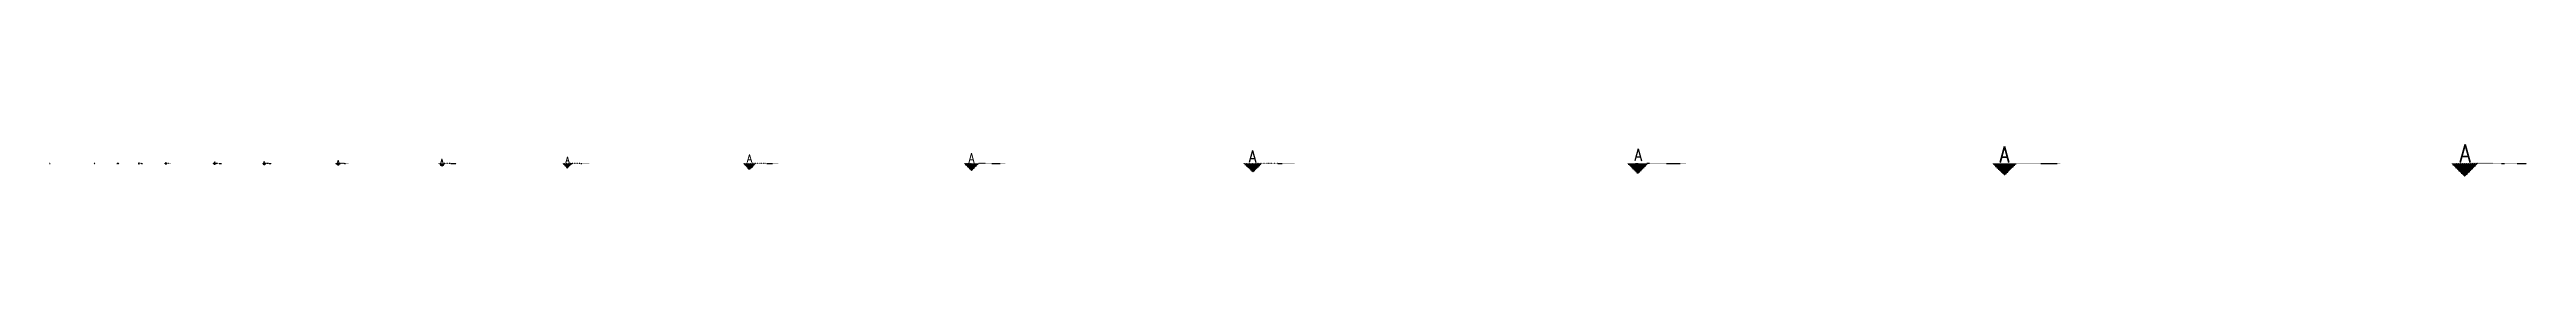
# Model space of a CAD drawing. Header units: millimetres. Extents: x 20588 to 267277, y 8853 to 162867.
# Drawn here: x 20589 to 144111, y 68012 to 69611 of the extents above; entities that cross this region are included whole.
import ezdxf

# ---------------------------------------------------------------- set-up
doc = ezdxf.new("R2010")
doc.units = ezdxf.units.MM
doc.header["$MEASUREMENT"] = 0
doc.linetypes.add('DOT', pattern=[0.25, 0, -0.25])
doc.layers.add('Ano_Line_Section', color=95, linetype='DOT')
doc.layers.add('Hth_Section tag', color=204, linetype='Continuous')
doc.styles.add('Jwalant', font='romans.shx', dxfattribs={"width": 0.8})

# ---------------------------------------------------------------- blocks, each defined once
blk = doc.blocks.new('Section Tag')
at = {"layer": 'Hth_Section tag', "extrusion": (-2.77205e-08, -6.69233e-08, 1)}
h = blk.add_hatch(color=256, dxfattribs=at)
h.dxf.hatch_style = 1
h.paths.add_polyline_path([(10091, 16098), (10275, 16282), (10091, 16466)])
at = {"layer": 'Ano_Line_Section', "extrusion": (-2.77205e-08, -6.69233e-08, 1), "elevation": 0}
blk.add_lwpolyline([(10091, 16098), (10275, 16282), (10091, 16466)], close=True, dxfattribs=at)
at = {"layer": 'Ano_Line_Section', "elevation": 0}
blk.add_lwpolyline([(10091, 15766), (10091, 16206)], dxfattribs=at)

msp = doc.modelspace()

# ---------------------------------------------------------------- linework, layer by layer
at = {"layer": 'Ano_Line_Section', "extrusion": (-1.75028e-12, 1, 0), "elevation": 68664.9}
msp.add_lwpolyline([(-20605.6, 0), (-20613.9, 0)], dxfattribs=at)
at = {"layer": 'Ano_Line_Section', "extrusion": (-7.43867e-13, 1, 0), "elevation": 68664.9}
msp.add_lwpolyline([(-22852.7, 0), (-22872.3, 0)], dxfattribs=at)
at = {"layer": 'Ano_Line_Section', "extrusion": (-3.83839e-13, 1, 0), "elevation": 68664.9}
msp.add_lwpolyline([(-24025.8, 0), (-24063.7, 0)], dxfattribs=at)
at = {"layer": 'Ano_Line_Section', "extrusion": (-2.04509e-13, 1, 0), "elevation": 68664.9}
msp.add_lwpolyline([(-25156, 0), (-25227.2, 0)], dxfattribs=at)
at = {"layer": 'Ano_Line_Section', "extrusion": (-1.40273e-13, 1, 0), "elevation": 68664.9}
msp.add_lwpolyline([(-26538.9, 0), (-26642.7, 0)], dxfattribs=at)
at = {"layer": 'Ano_Line_Section', "extrusion": (-2.1757e-13, 1, 0), "elevation": 68664.9}
msp.add_lwpolyline([(-29023.5, 0), (-29157.2, 0)], dxfattribs=at)
at = {"layer": 'Ano_Line_Section', "extrusion": (-1.84934e-13, 1, 0), "elevation": 68664.9}
msp.add_lwpolyline([(-31517.7, 0), (-31675.1, 0)], dxfattribs=at)
at = {"layer": 'Ano_Line_Section', "extrusion": (-6.90235e-14, 1, 0), "elevation": 68664.9}
msp.add_lwpolyline([(-35292, 0), (-35502.9, 0)], dxfattribs=at)
at = {"layer": 'Ano_Line_Section', "extrusion": (0, 1, 0), "elevation": 68664.9}
for points in [[(-40579.6, 0), (-40863.8, 0)], [(-47059.5, 0), (-47499.2, 0)], [(-56348.4, 0), (-56926.7, 0)], [(-67568.9, 0), (-68250.4, 0)], [(-81837.4, 0), (-82676, 0)], [(-101225.7, 0), (-102194.8, 0)], [(-119730.9, 0), (-120849.1, 0)], [(-142868.1, 0), (-144110.6, 0)]]:
    msp.add_lwpolyline(points, dxfattribs=at)

# ---------------------------------------------------------------- block references
at = {"layer": 'Ano_Line_Section', "rotation": 90}
for p, xscale, yscale, zscale in [((20980.1, 68904.6, 0), -0.02375449428017497, 0.02375449428017497, 0.02375449428017497), ((23733.9, 69228.9, 0), -0.05589292771805126, 0.05589292771805126, 0.05589292771805126), ((25733.5, 69758, 0), -0.1083186379165634, 0.1083186379165634, 0.1083186379165634), ((28361.2, 70716.4, 0), -0.2033007575416846, 0.2033007575416846, 0.2033007575416846), ((31211.9, 71655.9, 0), -0.2963999964158847, 0.2963999964158847, 0.2963999964158847), ((35049, 72521.6, 0), -0.3821936891826219, 0.3821936891826219, 0.3821936891826219), ((38606.6, 73202.2, 0), -0.4496396343324471, 0.4496396343324471, 0.4496396343324471), ((44788.6, 74743.3, 0), -0.6023590335715564, 0.6023590335715564, 0.6023590335715564), ((53379.1, 76857.4, 0), -0.8118570735067921, 0.8118570735067921, 0.8118570735067921), ((66866.6, 81342.7, 0), -1.256346037105394, 1.256346037105394, 1.256346037105394), ((82400, 85339.6, 0), -1.652425656171841, 1.652425656171841, 1.652425656171841), ((98270.4, 88315.9, 0), -1.947368488563314, 1.947368488563314, 1.947368488563314), ((119613.6, 92844.1, 0), -2.396105946113827, 2.396105946113827, 2.396105946113827), ((198832.9, 104485.9, 0), -3.549786586835235, 3.549786586835235, 3.549786586835235)]:
    msp.add_blockref('Section Tag', p, dxfattribs=dict(at, xscale=xscale, yscale=yscale, zscale=zscale))
at = {"layer": 'Ano_Line_Section', "extrusion": (-1.02429e-07, -5.91371e-08, 1), "rotation": 89.99999999999977}
for p, xscale, yscale, zscale in [((144878.2, 96605.3, 0), -2.768833537731472, 2.768833537731472, 2.768833537731472), ((170099.2, 100903.8, 0), -3.194807928151752, 3.194807928151752, 3.194807928151746)]:
    msp.add_blockref('Section Tag', p, dxfattribs=dict(at, xscale=xscale, yscale=yscale, zscale=zscale))

# ---------------------------------------------------------------- texts
at = {"layer": 'Ano_Line_Section', "attachment_point": 2, "style": 'Jwalant'}
for width, insert, char_height in [(480.062, (66567.6, 69184, 0), 500), (394.571, (80580.6, 69303.6, 0), 600), (801.638, (99808.5, 69403, 0), 616.3), (801.638, (118081.2, 69516.6, 0), 800), (891.074, (141059.6, 69611.2, 0), 900), (2.795, (20593.4, 68669.8, 0), 4.25), (6.787, (22824.3, 68677, 0), 10.3), (13.152, (23969.9, 68689, 0), 20), (147.964, (25051.2, 68709.9, 0), 40), (147.964, (26385.8, 68732.4, 0), 60), (147.964, (28826.1, 68760.6, 0), 80), (147.964, (31285.9, 68776.6, 0), 100), (147.964, (34981.1, 68828.5, 0), 155.8), (213.726, (40158.6, 68887.1, 0), 210.6), (450, (46419.1, 68999.8, 0), 300), (443.893, (55495.7, 69105.4, 0), 400)]:
    msp.add_mtext_dynamic_manual_height_columns('A', width=width, gutter_width=12.5, heights=[0], dxfattribs=dict(at, insert=insert, char_height=char_height))

doc.saveas('drawing.dxf')
